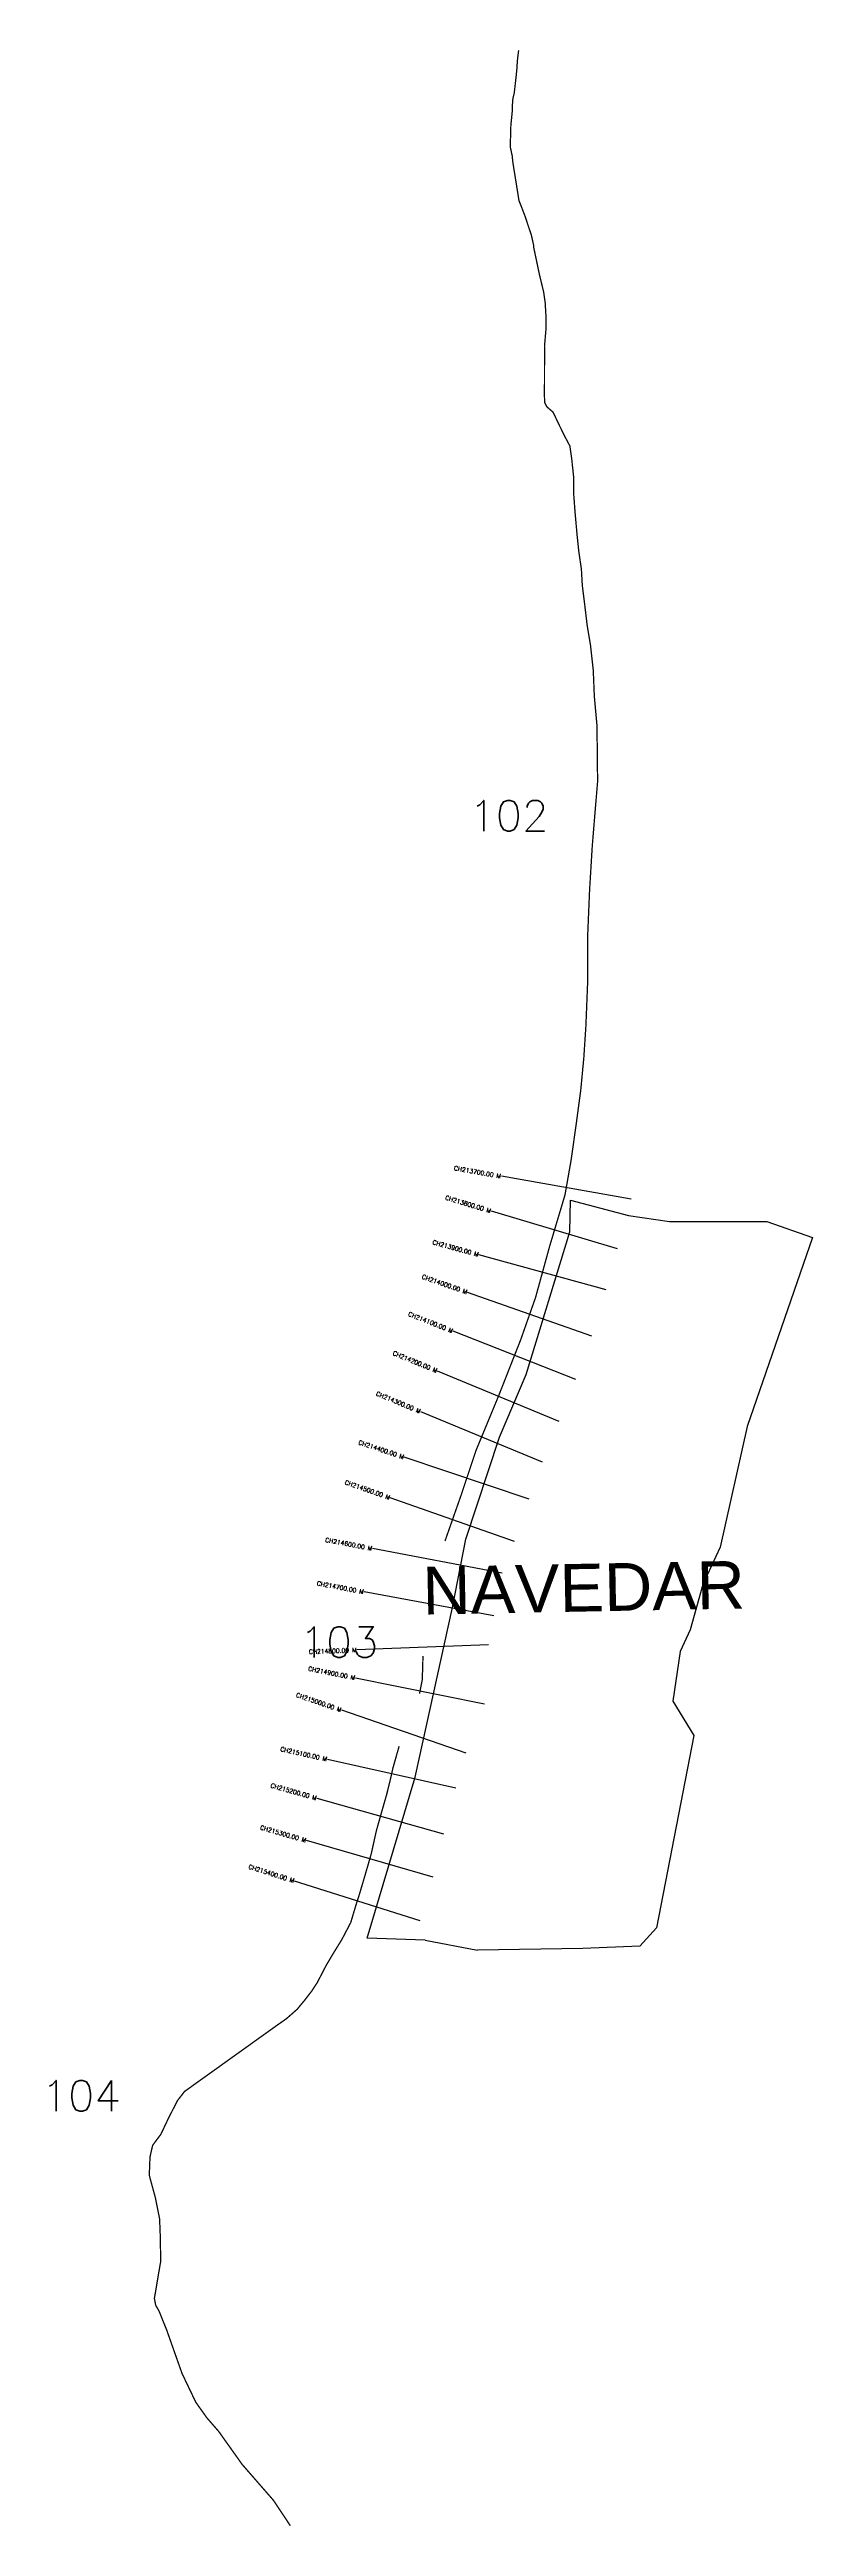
# Model space of a CAD drawing. Header units: metres. Extents: x 273621 to 275359, y 2068123 to 2073763.
import ezdxf
from ezdxf.enums import TextEntityAlignment as Align

# ---------------------------------------------------------------- set-up
doc = ezdxf.new("R2010")
doc.units = ezdxf.units.M
doc.header["$MEASUREMENT"] = 0
for name, color, linetype in [('CS', 134, 'Continuous'), ('CSMark', 6, 'Continuous'), ('NATURALLY PROTECTED', 3, 'Continuous'), ('village', 3, 'Continuous'), ('VILLAGE NAME', 250, 'Continuous')]:
    doc.layers.add(name, color=color, linetype=linetype)
doc.styles.get("Standard").update_dxf_attribs({"font": 'simplex.shx'})

msp = doc.modelspace()

# ---------------------------------------------------------------- linework, layer by layer
at = {"color": 6, "flags": 128}
msp.add_lwpolyline([(274476.8, 2069458.1), (274596, 2069435.5)], dxfattribs=at)
at = {"layer": 'CS'}
for p, q in [((274945.6, 2071145.4), (274650.1, 2071197.5)), ((274914.8, 2071032.3), (274627.4, 2071118.1)), ((274888.4, 2070939.2), (274599.1, 2071018.8)), ((274856, 2070833.7), (274573, 2070933.2)), ((274819.6, 2070734.7), (274540.4, 2070844.5)), ((274782, 2070639.2), (274504.7, 2070753.9)), ((274743.7, 2070546.8), (274466.5, 2070661.5)), ((274713.6, 2070462.6), (274429, 2070557.6)), ((274680.3, 2070365.9), (274397.2, 2070465.2)), ((274651.6, 2070294), (274356.8, 2070349.7)), ((274632.6, 2070196.3), (274337.7, 2070251)), ((274620.9, 2070130.6), (274321.2, 2070119)), ((274611.8, 2069995.6), (274317.8, 2070055.1)), ((274570.2, 2069883.9), (274286.6, 2069981.7)), ((274546.5, 2069804), (274253.8, 2069869.8)), ((274519, 2069699.4), (274230.4, 2069781.1)), ((274494.5, 2069601.6), (274206.3, 2069685)), ((274464.9, 2069501.9), (274179, 2069592.9))]:
    msp.add_line(p, q, dxfattribs=at)
at = {"layer": 'NATURALLY PROTECTED', "const_width": 3, "flags": 128}
for points in [[(274689.5, 2073761.5), (274688.2, 2073752.1), (274686.8, 2073740), (274685.9, 2073728.1), (274685.5, 2073719.8), (274683.6, 2073701.2), (274682.2, 2073688.8), (274679.4, 2073663.9), (274676.4, 2073652.2), (274675.1, 2073635.5), (274674.7, 2073620.3), (274671.7, 2073590.5), (274670.8, 2073558), (274670.8, 2073539.2), (274674.8, 2073520.7), (274676, 2073507.9), (274677.5, 2073498.1), (274677.5, 2073498.1), (274690.2, 2073419), (274696.4, 2073403.4), (274704.2, 2073383), (274711.7, 2073360.3), (274718.6, 2073339.8), (274723.3, 2073318.2), (274723.7, 2073312.6), (274736.5, 2073251.8), (274746.3, 2073211), (274749.8, 2073186.9), (274751.9, 2073151.7), (274751.5, 2073124.5), (274748.3, 2073087.7), (274748.8, 2073059.1), (274748.3, 2073043.5), (274748.3, 2073004.9), (274748.2, 2072975.6), (274748.2, 2072975.6), (274748.5, 2072959.5), (274753.5, 2072949.7), (274767.8, 2072937.3), (274781.3, 2072909), (274795.3, 2072880.6), (274806.1, 2072860.3), (274810.2, 2072831.8), (274814.9, 2072787.2), (274814.6, 2072753.4), (274818, 2072707.9), (274822.6, 2072656.5), (274826.4, 2072620.3), (274832.3, 2072579.8), (274834.4, 2072542.8), (274838.6, 2072509.4), (274845.5, 2072451.7), (274852.9, 2072407.7), (274859.3, 2072350.3), (274861.8, 2072289.7), (274867.7, 2072225.1), (274868.5, 2072167.6), (274869.2, 2072095.6), (274863.1, 2072022.9), (274857, 2071948.5), (274851, 2071849.7), (274846.5, 2071742.4), (274846.4, 2071635.3), (274842.6, 2071540.3), (274837.8, 2071467), (274830.9, 2071394.3), (274821, 2071320.1), (274809.1, 2071235.6), (274795, 2071155.2), (274759.9, 2071037.8), (274728, 2070921.7), (274694.2, 2070825.6), (274643.7, 2070697.3), (274592.2, 2070572.9), (274558.1, 2070470.6), (274522.6, 2070369.6), (274521.6, 2070367.1)], [(274471.4, 2070105.2), (274471.1, 2070083.7), (274469.8, 2070050.2), (274463.6, 2070019.6)], [(274417.3, 2069899.9), (274411.5, 2069879.7), (274403, 2069849.6), (274398, 2069827.1), (274388.8, 2069789.5), (274379.2, 2069756.3), (274365.3, 2069706.9), (274353.7, 2069654.6), (274339, 2069603.8), (274326.5, 2069561.7), (274318.6, 2069537), (274307.1, 2069498.4), (274286.5, 2069459.1), (274265.9, 2069425.8), (274250.4, 2069399.4), (274231.1, 2069362.1), (274218.2, 2069342.3), (274200.7, 2069319.7), (274185.2, 2069301), (274160.3, 2069279.2), (274146.5, 2069269.5), (274125.3, 2069254.5), (274107.2, 2069241.5), (273928.5, 2069113.6), (273912.2, 2069092.5), (273891.3, 2069051.3), (273874.8, 2069016.5), (273855.9, 2068991), (273849.9, 2068964.6), (273848.3, 2068922.7), (273862.2, 2068871.5), (273871.8, 2068823.3), (273873.6, 2068776.3), (273874.1, 2068725.3), (273872.5, 2068716.9), (273859.9, 2068642.4), (273862.9, 2068626.9), (273870.6, 2068613.5), (273887.9, 2068570.5), (273922.9, 2068471.5), (273954.2, 2068406.1), (273979.4, 2068370.6), (274006.6, 2068339.3), (274059.6, 2068264.7), (274130.9, 2068182.9), (274161, 2068137.7), (274169.5, 2068124.7)]]:
    msp.add_lwpolyline(points, dxfattribs=at)
at = {"layer": 'village', "color": 6}
for points in [[(274453.7, 2069829.1, 0), (274538.7, 2070215.8, 0), (274569.5, 2070371.6, 0), (274646.2, 2070603.3, 0), (274706.6, 2070746.5, 0), (274806, 2071071.2, 0), (274807.4, 2071142.9, 0), (274939.6, 2071107.9, 0), (275032.9, 2071094.6, 0), (275254.5, 2071094.2, 0), (275358.5, 2071058.1, 0), (275210.1, 2070627.5, 0), (275148.3, 2070353.1, 0), (275108.6, 2070267.8, 0), (275079.9, 2070164.8, 0), (275057.4, 2070115.1, 0), (275040.9, 2070002.7, 0), (275088.3, 2069924.2, 0), (275003, 2069486.2, 0), (274965.6, 2069444.9, 0), (274835.8, 2069439.4, 0), (274596, 2069435.5, 0)], [(274476.8, 2069458.1, 0), (274344.3, 2069462.6, 0), (274453.7, 2069829.1, 0)]]:
    msp.add_polyline3d(points, dxfattribs=at)

# ---------------------------------------------------------------- texts
at = {"char_height": 70, "attachment_point": 1}
for s, insert in [('102', (274577.1, 2072053.5)), ('103', (274190.5, 2070171.9)), ('104', (273603.1, 2069138.9))]:
    msp.add_mtext_dynamic_manual_height_columns(s, width=95.172, gutter_width=1, heights=[0], dxfattribs=dict(at, insert=insert))
at = {"layer": 'CSMark'}
for s, rotation, p in [('CH213700.00 M', 350.0073, (274649.1, 2071197.6)), ('CH213800.00 M', 343.375, (274626.4, 2071118.4)), ('CH213900.00 M', 344.6104, (274598.1, 2071019.1)), ('CH214000.00 M', 340.6268, (274572.1, 2070933.5)), ('CH214100.00 M', 338.5163, (274539.5, 2070844.9)), ('CH214200.00 M', 337.5275, (274503.8, 2070754.3)), ('CH214300.00 M', 337.5275, (274465.6, 2070661.9)), ('CH214400.00 M', 341.5503, (274428, 2070557.9)), ('CH214500.00 M', 340.6607, (274396.3, 2070465.5)), ('CH214600.00 M', 349.3055, (274355.8, 2070349.8)), ('CH214700.00 M', 349.4798, (274336.7, 2070251.2)), ('CH214900.00 M', 348.5618, (274316.8, 2070055.3)), ('CH214800.00 M', 2.2147, (274320.2, 2070118.9)), ('CH215000.00 M', 340.9634, (274285.6, 2069982)), ('CH215100.00 M', 347.3246, (274252.9, 2069870)), ('CH215200.00 M', 344.1969, (274229.4, 2069781.4)), ('CH215300.00 M', 343.8695, (274205.3, 2069685.2)), ('CH215400.00 M', 342.3541, (274178, 2069593.2))]:
    msp.add_text(s, height=10, rotation=rotation, dxfattribs=at).set_placement(p, align=Align.MIDDLE_RIGHT)
at = {"layer": 'VILLAGE NAME', "insert": (274469.2, 2070308.1), "char_height": 108.748, "attachment_point": 1, "rotation": 1.1028}
msp.add_mtext_dynamic_manual_height_columns('{\\fArial|b0|i0|c0|p34;NAVEDAR}', width=726.929, gutter_width=543.7, heights=[0], dxfattribs=at)

doc.saveas('drawing.dxf')
